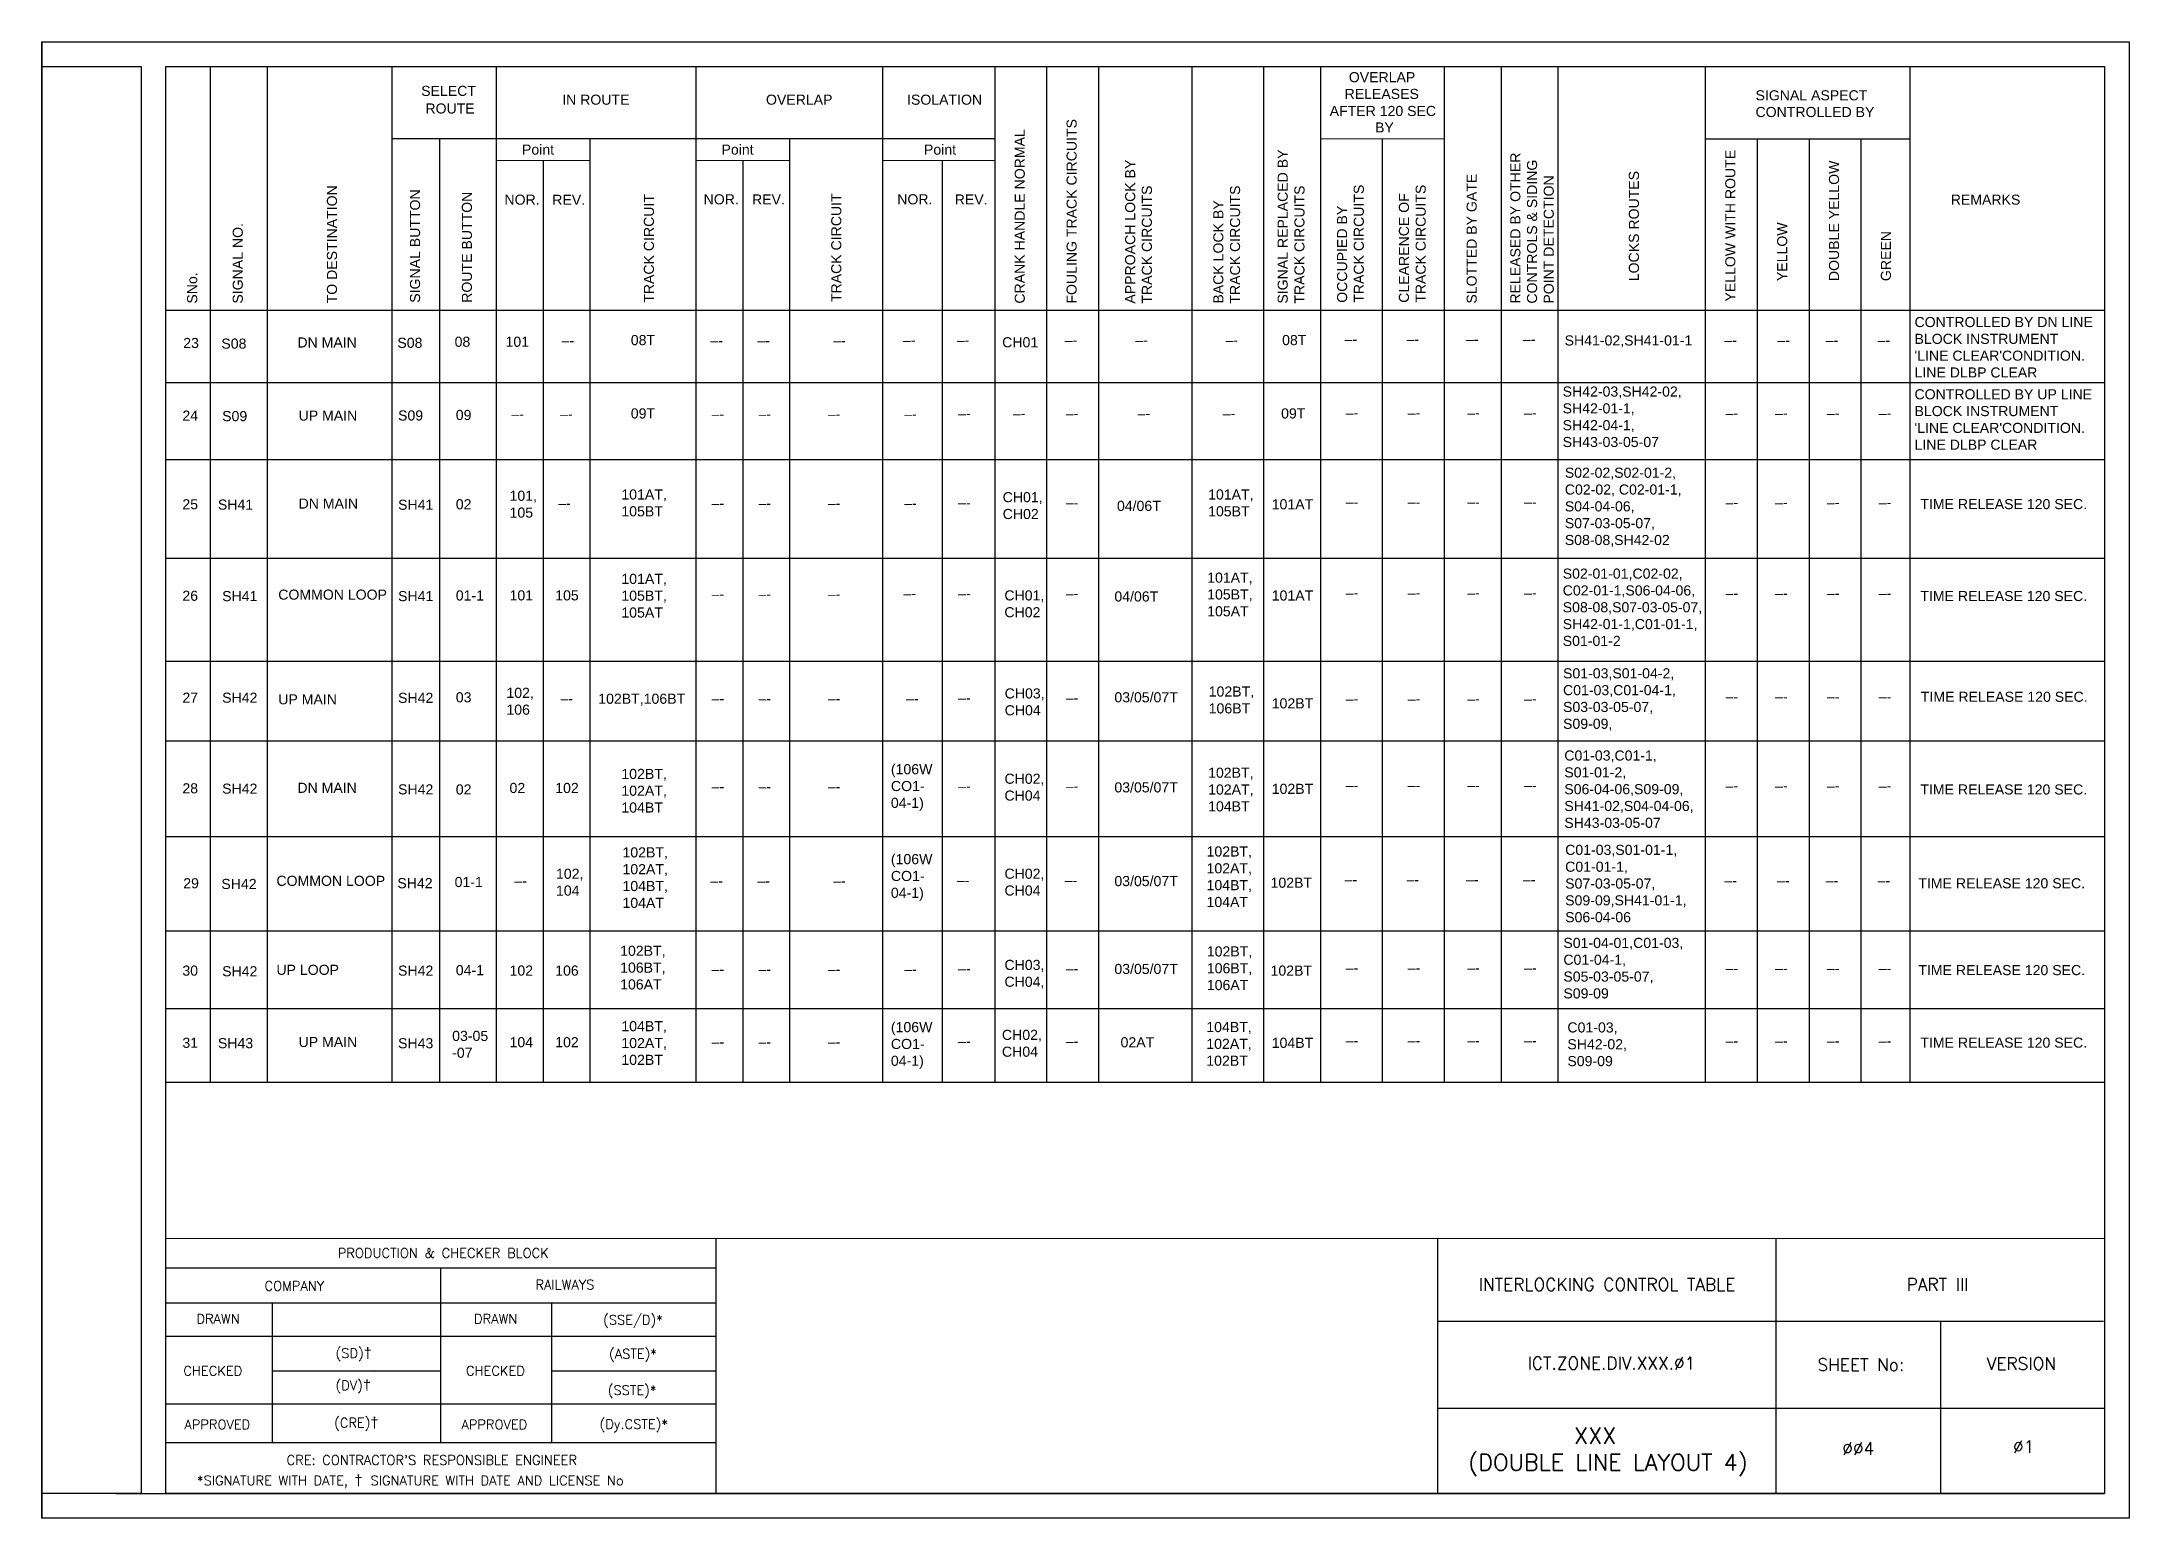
# Model space of a CAD drawing. Header units: inches. Extents: x -19 to 1645, y 43 to 741.
# Drawn here: x 1219.6 to 1639.6, y 42.8 to 339.8 of the extents above; entities that cross this region are included whole.
import ezdxf
from ezdxf.enums import TextEntityAlignment as Align

# ---------------------------------------------------------------- set-up
doc = ezdxf.new("R2010")
doc.units = ezdxf.units.IN
doc.header["$MEASUREMENT"] = 0
for name, color, linetype in [('PDF2_Text', 7, 'Continuous'), ('PDF3_Text', 7, 'Continuous'), ('PDF_Geometry', 7, 'Continuous'), ('PDF_Text', 7, 'Continuous')]:
    doc.layers.add(name, color=color, linetype=linetype)
doc.styles.add('PDF Arial', font='arial.ttf')
doc.styles.add('ROMANS', font='romans.shx', dxfattribs={"height": 2})

msp = doc.modelspace()

# ---------------------------------------------------------------- texts
at = {"style": 'ROMANS'}
for s, height, p in [('PRODUCTION & CHECKER BLOCK', 1.92, (1300.38, 96.2)), ('COMPANY', 1.92, (1270.42, 89.58)), ('RAILWAYS', 1.92, (1324.84, 89.84)), ('(SSE/D)*', 1.92, (1338.54, 82.75)), ('DRAWN', 1.92, (1255.07, 82.96)), ('DRAWN', 1.92, (1310.92, 82.96)), ('(ASTE)*', 1.92, (1338.54, 75.93)), ('CHECKED', 1.92, (1254.01, 72.5)), ('CHECKED', 1.92, (1310.88, 72.5)), ('(SSTE)*', 1.92, (1338.37, 68.6)), ('(Dy.CSTE)*', 1.92, (1338.7, 61.78)), ('APPROVED', 1.92, (1254.91, 61.7)), ('APPROVED', 1.92, (1310.65, 61.7)), ('XXX', 3.3, (1532.16, 59.47)), ("CRE: CONTRACTOR'S RESPONSIBLE ENGINEER", 1.92, (1298.07, 54.55)), ('(DOUBLE LINE LAYOUT 4)', 3.3, (1534.72, 54.08))]:
    msp.add_text(s, height=height, dxfattribs=at).set_placement(p, align=Align.MIDDLE_CENTER)
at = {"lineweight": -2, "style": 'ROMANS'}
for s, p in [('INTERLOCKING CONTROL TABLE', (1534.52, 89.87)), ('PART III', (1601.02, 89.87)), ('ICT.ZONE.DIV.XXX.Ø1', (1535.41, 74.03)), ('SHEET No:', (1585.59, 73.73)), ('VERSION', (1617.89, 73.96)), ('ØØ4 ', (1585.93, 56.87)), ('Ø1', (1618.35, 57.24))]:
    msp.add_text(s, height=2.5, dxfattribs=at).set_placement(p, align=Align.MIDDLE_CENTER)
at = {"char_height": 1.92, "attachment_point": 1, "style": 'ROMANS'}
for s, width, insert in [('(SD){\\fArial|b0|i0|c0|p34;\\H1.08333x;†}', 8.1172, (1278.7, 77.17)), ('(DV){\\fArial|b0|i0|c0|p34;\\H1.08333x;†}', 8.1172, (1278.7, 70.7)), ('(CRE){\\fArial|b0|i0|c0|p34;\\H1.08333x;†}', 8.1172, (1278.41, 63.17)), ('\\pi-5.76,l9.6,t9.6;*SIGNATURE WITH DATE, {\\fArial|b0|i0|c0|p34;\\H1.08333x;†  }SIGNATURE WITH DATE AND LICENSE No', 104.6362, (1246.99, 51.56))]:
    msp.add_mtext_dynamic_manual_height_columns(s, width=width, gutter_width=12.5, heights=[0], dxfattribs=dict(at, insert=insert))
at = {"layer": 'PDF2_Text', "attachment_point": 7, "style": 'PDF Arial'}
for s, insert, char_height in [('23', (1248.06, 278.21), 2.03), ('S08', (1255.73, 278.08), 2.03), ('S08', (1291.14, 278.24), 2.03), ('08', (1302.66, 278.46), 2.03), ('101', (1312.9, 278.46), 2.03), ('–-', (1324.19, 278.72), 2.03), ('08T', (1338.11, 278.79), 2.03), ('–-', (1354.14, 278.72), 2.03), ('–-', (1363.57, 278.72), 2.03), ('–-', (1378.84, 278.72), 2.03), ('–-', (1392.87, 278.83), 2.03), ('–-', (1403.72, 278.83), 2.03), ('CH01', (1412.83, 278.35), 2.03), ('–-', (1425.41, 278.83), 2.03), ('–-', (1439.61, 278.83), 2.03), ('–-', (1457.77, 278.83), 2.03), ('08T', (1469.15, 278.79), 2.03), ('–-', (1481.73, 278.99), 2.03), ('–-', (1494.19, 278.99), 2.03), ('–-', (1506.15, 278.99), 2.03), ('–-', (1517.61, 278.99), 2.03), ('SH41-02,SH41-01-1', (1525.99, 278.37), 2.0298), ('–-', (1558.14, 278.81), 2.03), ('–-', (1568.81, 278.81), 2.03), ('–-', (1578.53, 278.81), 2.03), ('–-', (1588.97, 278.81), 2.03), ('S09', (1255.89, 263.5), 2.03), ('S09', (1291.28, 263.63), 2.03), ('09', (1302.9, 263.73), 2.03), ('–-', (1314.06, 263.95), 2.03), ('–-', (1323.89, 263.95), 2.03), ('09T', (1338.11, 264.04), 2.03), ('–-', (1354.37, 263.95), 2.03), ('–-', (1363.81, 263.95), 2.03), ('–-', (1377.76, 263.95), 2.03), ('–-', (1393.12, 263.95), 2.03), ('–-', (1403.96, 264.07), 2.03), ('–-', (1414.98, 264.07), 2.03), ('–-', (1425.65, 264.07), 2.03), ('–-', (1440.08, 264.07), 2.03), ('–-', (1457.22, 264.07), 2.03), ('09T', (1468.95, 264.04), 2.03), ('–-', (1481.97, 264.21), 2.03), ('–-', (1494.43, 264.21), 2.03), ('–-', (1506.39, 264.21), 2.03), ('–-', (1517.84, 264.21), 2.03), ('–-', (1558.38, 264.13), 2.03), ('–-', (1568.34, 264.13), 2.03), ('–-', (1578.77, 264.13), 2.03), ('–-', (1589.2, 264.13), 2.03), ('02', (1302.9, 245.77), 2.03), ('101,\\P105', (1313.71, 244.09), 2.03), ('101AT,\\P105BT', (1336.21, 244.35), 2.03), ('CH01,\\PCH02', (1412.93, 243.81), 2.03), ('101AT,\\P105BT', (1454.26, 244.35), 2.03), ('101AT', (1467.06, 245.76), 2.03), ('TIME RELEASE 120 SEC.', (1597.56, 245.8), 2.0298), ('SH41', (1255.03, 245.7), 2.03), ('SH41', (1291.28, 245.67), 2.03), ('–-', (1323.5, 246), 2.03), ('–-', (1354.37, 246), 2.03), ('–-', (1363.81, 246), 2.03), ('–-', (1377.76, 246), 2.03), ('–-', (1393.12, 246), 2.03), ('–-', (1403.96, 246.12), 2.03), ('–-', (1425.65, 246.12), 2.03), ('04/06T', (1435.92, 245.44), 2.03), ('–-', (1481.97, 246.26), 2.03), ('–-', (1494.43, 246.26), 2.03), ('–-', (1506.39, 246.26), 2.03), ('–-', (1517.84, 246.26), 2.03), ('–-', (1558.38, 246.17), 2.03), ('–-', (1568.34, 246.17), 2.03), ('–-', (1578.77, 246.17), 2.03), ('–-', (1589.2, 246.17), 2.03), ('101AT,\\P105BT,\\P105AT', (1336.21, 223.99), 2.03), ('101AT,\\P105BT,\\P105AT', (1454.07, 224.24), 2.03), ('SH41', (1255.89, 227.29), 2.03), ('SH41', (1291.28, 227.29), 2.03), ('01-1', (1302.9, 227.42), 2.03), ('101', (1313.71, 227.44), 2.03), ('105', (1322.9, 227.44), 2.03), ('–-', (1354.37, 227.74), 2.03), ('–-', (1363.81, 227.74), 2.03), ('–-', (1377.76, 227.74), 2.03), ('–-', (1392.93, 227.86), 2.03), ('–-', (1403.96, 227.86), 2.03), ('CH01,\\PCH02', (1413.27, 224.05), 2.03), ('–-', (1425.65, 227.86), 2.03), ('04/06T', (1435.4, 227.22), 2.03), ('101AT', (1467.06, 227.41), 2.03), ('–-', (1481.97, 228), 2.03), ('–-', (1494.43, 228), 2.03), ('–-', (1506.39, 228), 2.03), ('–-', (1517.84, 228), 2.03), ('–-', (1558.38, 227.92), 2.03), ('–-', (1568.34, 227.92), 2.03), ('–-', (1578.77, 227.92), 2.03), ('–-', (1589.2, 227.92), 2.03), ('TIME RELEASE 120 SEC.', (1597.56, 227.31), 2.0298), ('102BT,\\P106BT', (1454.38, 204.71), 2.03), ('SH42', (1255.89, 206.86), 2.03), ('SH42', (1291.28, 206.82), 2.03), ('03', (1302.9, 206.94), 2.03), ('102,\\P106', (1313.08, 204.45), 2.03), ('–-', (1323.97, 206.73), 2.03), ('–-', (1354.37, 206.73), 2.03), ('–-', (1363.81, 206.73), 2.03), ('–-', (1377.76, 206.73), 2.03), ('–-', (1393.5, 206.73), 2.03), ('–-', (1403.96, 206.84), 2.03), ('CH03,\\PCH04', (1413.33, 204.33), 2.03), ('–-', (1425.65, 206.84), 2.03), ('03/05/07T', (1435.4, 206.94), 2.03), ('102BT', (1467.06, 205.72), 2.03), ('–-', (1481.97, 206.67), 2.03), ('–-', (1494.43, 206.67), 2.03), ('–-', (1506.39, 206.67), 2.03), ('–-', (1517.84, 206.67), 2.03), ('–-', (1558.38, 207.1), 2.03), ('–-', (1568.34, 207.1), 2.03), ('–-', (1578.77, 207.1), 2.03), ('–-', (1589.2, 207.1), 2.03), ('TIME RELEASE 120 SEC.', (1597.66, 207.04), 2.0298), ('102BT,\\P102AT,\\P104BT', (1336.21, 184.76), 2.03), ('(106W\\PCO1-\\P04-1)', (1390.44, 185.12), 2.03), ('102BT,\\P102AT,\\P104BT', (1454.26, 185), 2.03), ('SH42', (1255.89, 188.56), 2.03), ('SH42', (1291.28, 188.42), 2.03), ('02', (1302.9, 188.4), 2.03), ('02', (1313.71, 188.7), 2.03), ('102', (1322.9, 188.7), 2.03), ('–-', (1354.37, 189.01), 2.03), ('–-', (1363.81, 189.01), 2.03), ('–-', (1377.76, 189.01), 2.03), ('–-', (1403.96, 189.12), 2.03), ('CH02,\\PCH04', (1413.29, 187.17), 2.03), ('–-', (1425.65, 189.12), 2.03), ('03/05/07T', (1435.4, 188.82), 2.03), ('102BT', (1467.06, 188.52), 2.03), ('–-', (1481.97, 189.27), 2.03), ('–-', (1494.43, 189.27), 2.03), ('–-', (1506.39, 189.27), 2.03), ('–-', (1517.84, 189.27), 2.03), ('–-', (1558.38, 189.18), 2.03), ('–-', (1568.34, 189.18), 2.03), ('–-', (1578.77, 189.18), 2.03), ('–-', (1589.2, 189.18), 2.03), ('TIME RELEASE 120 SEC.', (1597.56, 188.4), 2.0298), ('102BT,\\P102AT,\\P104BT,\\P104AT', (1336.43, 165.59), 2.03), ('(106W\\PCO1-\\P04-1)', (1390.44, 167.03), 2.03), ('C01-03,S01-01-1,\\PC01-01-1,\\PS07-03-05-07,\\PS09-09,SH41-01-1,\\PS06-04-06', (1526.1, 162.71), 2.0298), ('102,\\P104', (1323.06, 168.06), 2.03), ('CH02,\\PCH04', (1413.29, 168.07), 2.03), ('29', (1248.06, 169.53), 2.03), ('SH42', (1255.73, 169.39), 2.03), ('SH42', (1291.14, 169.55), 2.03), ('01-1', (1302.66, 169.78), 2.03), ('–-', (1314.67, 170.03), 2.03), ('–-', (1354.14, 170.03), 2.03), ('–-', (1363.57, 170.03), 2.03), ('–-', (1378.84, 170.03), 2.03), ('–-', (1403.72, 170.15), 2.03), ('–-', (1425.41, 170.15), 2.03), ('03/05/07T', (1435.4, 169.97), 2.03), ('102BT', (1466.82, 169.64), 2.03), ('–-', (1481.73, 170.31), 2.03), ('–-', (1494.19, 170.31), 2.03), ('–-', (1506.15, 170.31), 2.03), ('–-', (1517.61, 170.31), 2.03), ('–-', (1558.14, 170.12), 2.03), ('–-', (1568.75, 170.12), 2.03), ('–-', (1578.53, 170.12), 2.03), ('–-', (1588.97, 170.12), 2.03), ('TIME RELEASE 120 SEC.', (1597.15, 169.53), 2.0298), ('102BT,\\P106BT,\\P106AT', (1335.96, 149.18), 2.03), ('SH42', (1255.89, 151.83), 2.03), ('SH42', (1291.28, 151.96), 2.03), ('04-1', (1302.9, 152.05), 2.03), ('102', (1313.71, 151.97), 2.03), ('106', (1322.9, 151.97), 2.03), ('–-', (1354.37, 152.28), 2.03), ('–-', (1363.81, 152.28), 2.03), ('–-', (1377.76, 152.28), 2.03), ('–-', (1393.12, 152.28), 2.03), ('–-', (1403.96, 152.4), 2.03), ('CH03,\\PCH04,', (1413.29, 149.37), 2.03), ('–-', (1425.65, 152.4), 2.03), ('03/05/07T', (1435.4, 152.29), 2.03), ('102BT', (1466.82, 151.96), 2.03), ('–-', (1481.97, 152.54), 2.03), ('–-', (1494.43, 152.54), 2.03), ('–-', (1506.39, 152.54), 2.03), ('–-', (1517.84, 152.54), 2.03), ('–-', (1558.38, 152.46), 2.03), ('–-', (1568.34, 152.46), 2.03), ('–-', (1578.77, 152.46), 2.03), ('–-', (1589.2, 152.46), 2.03), ('TIME RELEASE 120 SEC.', (1597.15, 152.06), 2.0298), ('104BT,\\P102AT,\\P102BT', (1336.21, 134.01), 2.03), ('SH43', (1255.03, 137.37), 2.03), ('SH43', (1291.28, 137.35), 2.03), ('03-05\\P-07', (1302.17, 135.44), 2.03), ('104', (1313.71, 137.56), 2.03), ('102', (1322.9, 137.56), 2.03), ('(106W\\PCO1-\\P04-1)', (1390.44, 133.24), 2.03), ('–-', (1403.96, 137.79), 2.03), ('CH02,\\PCH04', (1412.78, 135.65), 2.03), ('–-', (1425.65, 137.79), 2.03), ('02AT', (1436.65, 137.54), 2.03), ('104BT,\\P102AT,\\P102BT', (1453.9, 133.84), 2.03), ('104BT', (1467.06, 137.43), 2.03), ('–-', (1481.97, 137.93), 2.03), ('–-', (1494.43, 137.93), 2.03), ('–-', (1506.39, 137.93), 2.03), ('–-', (1517.84, 137.93), 2.03), ('–-', (1558.38, 137.85), 2.03), ('–-', (1568.34, 137.85), 2.03), ('–-', (1578.77, 137.85), 2.03), ('–-', (1589.2, 137.85), 2.03), ('TIME RELEASE 120 SEC.', (1597.56, 137.47), 2.0298), ('–-', (1354.37, 137.67), 2.03), ('–-', (1363.81, 137.67), 2.03), ('–-', (1377.76, 137.67), 2.03)]:
    msp.add_mtext(s, dxfattribs=dict(at, insert=insert, char_height=char_height))
at = {"layer": 'PDF2_Text', "width": 8.5815, "attachment_point": 7, "style": 'PDF Arial'}
for s, insert, char_height in [('102BT,106BT', (1331.56, 206.3), 2.0298), ('102BT,\\P102AT,\\P104BT,\\P104AT', (1453.95, 165.77), 2.03), ('102BT,\\P106BT,\\P106AT', (1454, 149.05), 2.03)]:
    msp.add_mtext(s, dxfattribs=dict(at, insert=insert, char_height=char_height))
at = {"layer": 'PDF3_Text', "char_height": 2.0298, "attachment_point": 7, "style": 'PDF Arial'}
for s, insert, width in [('SH42-03,SH42-02,\\PSH42-01-1,\\PSH42-04-1,\\PSH43-03-05-07', (1525.59, 258.29), 27.5657), ('S01-03,S01-04-2,\\PC01-03,C01-04-1,\\PS03-03-05-07,\\PS09-09,', (1525.67, 201.26), 28.1514), ('S01-04-01,C01-03,\\PC01-04-1,\\PS05-03-05-07,\\PS09-09', (1525.74, 147.38), 27.5657)]:
    msp.add_mtext(s, dxfattribs=dict(at, insert=insert, width=width))
at = {"layer": 'PDF3_Text', "attachment_point": 7, "style": 'PDF Arial'}
for s, insert, char_height in [('S02-02,S02-01-2,\\PC02-02, C02-01-1, \\PS04-04-06,\\PS07-03-05-07,\\PS08-08,SH42-02', (1526.03, 238.23), 2.0298), ('S02-01-01,C02-02,\\PC02-01-1,S06-04-06,\\PS08-08,S07-03-05-07,\\PSH42-01-1,C01-01-1,\\PS01-01-2', (1525.61, 218.28), 2.0298), ('C01-03,C01-1,\\PS01-01-2,\\PS06-04-06,S09-09,\\PSH41-02,S04-04-06,\\PSH43-03-05-07', (1525.93, 181.69), 2.0298), ('C01-03,\\PSH42-02,\\PS09-09', (1526.55, 133.76), 2.03)]:
    msp.add_mtext(s, dxfattribs=dict(at, insert=insert, char_height=char_height))
at = {"layer": 'PDF_Text', "attachment_point": 7, "style": 'PDF Arial'}
for s, insert, char_height in [('OVERLAP', (1482.57, 331.68), 2.027), ('SELECT', (1295.94, 328.92), 2.027), ('IN ROUTE', (1324.31, 327.15), 2.027), ('OVERLAP', (1365.31, 327.15), 2.027), ('ISOLATION', (1393.69, 327.15), 2.027), ('RELEASES', (1481.72, 328.31), 2.027), ('SIGNAL ASPECT', (1564.4, 328.03), 2.0273), ('ROUTE', (1296.79, 325.38), 2.027), ('AFTER 120 SEC', (1478.72, 324.88), 2.0273), ('BY', (1487.85, 321.59), 2.027), ('CONTROLLED BY', (1564.4, 324.67), 2.0273), ('Point', (1316.21, 317.12), 2.027), ('Point', (1356.36, 317.12), 2.027), ('Point', (1397.09, 317.12), 2.027), ('NOR.', (1312.69, 307.04), 2.027), ('REV.', (1322.31, 307.04), 2.027), ('NOR.', (1352.76, 307.11), 2.027), ('REV.', (1362.5, 307.11), 2.027), ('NOR.', (1391.72, 307.11), 2.027), ('REV.', (1403.28, 307.11), 2.027), ('REMARKS', (1603.68, 307.04), 2.027), ("CONTROLLED BY DN LINE\\PBLOCK INSTRUMENT \\P'LINE CLEAR'CONDITION. \\PLINE DLBP CLEAR", (1596.39, 272.28), 2.0273), ('DN MAIN', (1271.03, 278.34), 2.027), ("CONTROLLED BY UP LINE\\PBLOCK INSTRUMENT \\P'LINE CLEAR'CONDITION. \\PLINE DLBP CLEAR", (1596.39, 257.75), 2.0273), ('24', (1247.89, 263.63), 2.027), ('UP MAIN', (1271.27, 263.61), 2.027), ('25', (1247.89, 245.77), 2.027), ('DN MAIN', (1271.27, 245.94), 2.027), ('26', (1247.89, 227.36), 2.027), ('COMMON LOOP', (1267.18, 227.59), 2.0273), ('27', (1247.89, 206.9), 2.027), ('UP MAIN', (1267.18, 206.53), 2.027), ('28', (1247.89, 188.63), 2.027), ('DN MAIN', (1271.03, 188.76), 2.027), ('COMMON LOOP', (1266.81, 170.02), 2.0273), ('30', (1247.89, 151.96), 2.027), ('UP LOOP', (1266.81, 152.12), 2.027), ('31', (1247.89, 137.44), 2.027), ('UP MAIN', (1271.27, 137.61), 2.027)]:
    msp.add_mtext(s, dxfattribs=dict(at, insert=insert, char_height=char_height))
at = {"layer": 'PDF_Text', "attachment_point": 7, "rotation": 90, "style": 'PDF Arial'}
for s, insert, char_height in [('FOULING TRACK CIRCUITS', (1427.84, 287.17), 2.0273), ('CRANK HANDLE NORMAL', (1417.41, 287.17), 2.0273), ('APPROACH LOCK BY', (1439.62, 287.17), 2.0273), ('SIGNAL REPLACED BY', (1470.31, 287.17), 2.0273), ('RELEASED BY OTHER', (1517.12, 287.17), 2.0273), ('CONTROLS & SIDING', (1520.48, 287.17), 2.0273), ('YELLOW WITH ROUTE', (1560.37, 287.58), 2.0273), ('DOUBLE YELLOW', (1581.23, 291.7), 2.0273), ('TRACK CIRCUITS', (1485.62, 287.34), 2.0273), ('TRACK CIRCUITS', (1498.07, 287.34), 2.0273), ('SLOTTED BY GATE', (1508.33, 287.17), 2.0273), ('POINT DETECTION', (1523.84, 287.17), 2.0273), ('LOCKS ROUTES', (1540.97, 291.67), 2.0273), ('TO DESTINATION', (1279.02, 287.22), 2.0273), ('SIGNAL BUTTON', (1295.74, 287.34), 2.0273), ('ROUTE BUTTON', (1306.17, 287.34), 2.0273), ('TRACK CIRCUIT', (1342.79, 287.34), 2.0273), ('TRACK CIRCUIT', (1380.49, 287.48), 2.0273), ('TRACK CIRCUITS', (1442.98, 287.17), 2.0273), ('BACK LOCK BY', (1457.36, 287.17), 2.0273), ('TRACK CIRCUITS', (1460.72, 287.17), 2.0273), ('TRACK CIRCUITS', (1473.68, 287.17), 2.0273), ('OCCUPIED BY', (1482.26, 287.34), 2.0273), ('CLEARENCE OF', (1494.7, 287.34), 2.0273), ('SIGNAL NO.', (1260.07, 287.17), 2.027), ('YELLOW', (1570.8, 291.7), 2.027), ('GREEN', (1591.67, 291.7), 2.027), ('SNo.', (1250.9, 287.17), 2.027)]:
    msp.add_mtext(s, dxfattribs=dict(at, insert=insert, char_height=char_height))

# ---------------------------------------------------------------- blocks, each defined once
blk = doc.blocks.new('A$C1B685902')
at = {"color": 7}
blk.add_line((0, 297), (0, 0), dxfattribs=at)
for points in [[(0, 297), (420, 297), (420, 0), (0, 0)], [(25, 292), (415, 292), (415, 5), (25, 5)]]:
    blk.add_lwpolyline(points, close=True, dxfattribs=at)
blk.add_lwpolyline([(0, 292), (20, 292), (20, 5), (0, 5)], dxfattribs=at)

# ---------------------------------------------------------------- linework, layer by layer
for p, q in [((1253.49, 334.84), (1253.49, 130.5)), ((1264.94, 334.84), (1264.94, 130.5)), ((1290.03, 334.84), (1290.03, 130.5)), ((1311.04, 334.84), (1311.04, 130.5)), ((1351.19, 334.84), (1351.19, 130.5)), ((1388.76, 334.84), (1388.76, 130.5)), ((1411.34, 334.84), (1411.34, 130.5)), ((1421.77, 334.84), (1421.77, 130.5)), ((1432.2, 334.84), (1432.2, 130.5)), ((1450.96, 334.84), (1450.96, 130.5)), ((1465.42, 334.84), (1465.42, 130.5)), ((1476.86, 334.84), (1476.86, 130.5)), ((1501.76, 334.84), (1501.76, 130.5)), ((1513.2, 334.84), (1513.2, 130.5)), ((1524.64, 334.84), (1524.64, 130.5)), ((1554.29, 334.84), (1554.29, 130.5)), ((1595.47, 334.84), (1595.47, 130.5)), ((1411.34, 320.3), (1290.24, 320.33)), ((1299.6, 320.4), (1299.6, 130.5)), ((1329.89, 320.33), (1329.89, 130.5)), ((1370.04, 320.4), (1370.04, 130.5)), ((1501.76, 320.28), (1476.86, 320.29)), ((1489.31, 320.4), (1489.31, 130.5)), ((1595.47, 320.26), (1554.29, 320.27)), ((1564.73, 320.26), (1564.73, 130.5)), ((1575.16, 320.26), (1575.16, 130.5)), ((1585.59, 320.26), (1585.59, 130.5)), ((1320.46, 316.05), (1320.46, 130.5)), ((1360.68, 315.98), (1360.68, 130.5)), ((1400.76, 315.98), (1400.76, 130.5)), ((1634.59, 285.76), (1244.59, 285.76)), ((1634.59, 271.22), (1244.59, 271.22)), ((1634.59, 255.72), (1244.59, 255.72)), ((1634.59, 235.92), (1244.59, 235.92)), ((1634.59, 215.17), (1244.59, 215.17)), ((1634.59, 199.14), (1244.59, 199.14)), ((1634.59, 179.93), (1244.59, 179.93)), ((1634.59, 160.91), (1244.59, 160.91)), ((1634.59, 145.32), (1244.59, 145.32)), ((1634.59, 130.5), (1244.59, 130.5)), ((1244.61, 99.11), (1634.59, 99.19)), ((1355.2, 99.19), (1355.2, 47.85)), ((1277.85, 93.14), (1244.6, 93.14)), ((1355.2, 93.13), (1277.85, 93.14)), ((1299.81, 93.14), (1299.81, 58.04)), ((1277.85, 86.1), (1244.6, 86.1)), ((1266.04, 58.04), (1266.04, 86.1)), ((1355.2, 86.09), (1277.85, 86.1)), ((1322.25, 58.04), (1322.25, 86.09)), ((1601.63, 82.47), (1601.63, 47.85)), ((1277.85, 79.43), (1244.6, 79.43)), ((1355.2, 79.42), (1277.85, 79.43)), ((1299.81, 72.45), (1266.04, 72.45)), ((1286.5, 72.3), (1286.5, 72.3)), ((1355.2, 72.45), (1322.25, 72.45)), ((1277.85, 65.78), (1244.6, 65.79)), ((1355.2, 65.78), (1277.85, 65.78)), ((1277.85, 58.04), (1244.6, 58.04)), ((1355.2, 58.04), (1277.84, 58.04))]:
    msp.add_line(p, q)
at = {"lineweight": -2}
for p, q in [((1500.45, 47.85), (1500.45, 99.19)), ((1500.45, 82.47), (1634.41, 82.47)), ((1500.45, 65.02), (1634.59, 65.02))]:
    msp.add_line(p, q, dxfattribs=at)
at = {"linetype": 'Continuous', "lineweight": -2}
for p, q in [((1568.53, 47.85), (1568.53, 99.19)), ((1234.59, 47.85), (1516.59, 47.85)), ((1234.59, 47.85), (1634.59, 47.85))]:
    msp.add_line(p, q, dxfattribs=at)
at = {"layer": 'PDF_Geometry', "lineweight": 15}
for points in [[(1264.94, 220.53), (1264.94, 334.91)], [(1290.03, 220.53), (1290.03, 334.91)], [(1501.76, 320.4), (1501.76, 334.84)], [(1513.2, 320.4), (1513.2, 334.84)], [(1524.64, 320.4), (1524.64, 334.84)], [(1290.24, 320.33), (1311.11, 320.33)], [(1311.11, 320.33), (1411.41, 320.33)], [(1476.93, 320.33), (1501.83, 320.33)], [(1501.76, 316.05), (1501.76, 320.4)], [(1513.2, 316.05), (1513.2, 320.4)], [(1524.64, 316.05), (1524.64, 320.4)], [(1311.11, 315.98), (1329.96, 315.98)], [(1320.46, 285.83), (1320.46, 316.05)], [(1351.26, 315.98), (1370.11, 315.98)], [(1388.76, 315.98), (1411.41, 315.98)], [(1501.76, 285.83), (1501.76, 316.05)], [(1513.2, 285.83), (1513.2, 316.05)], [(1524.64, 285.83), (1524.64, 316.05)], [(1411.34, 220.53), (1411.34, 285.76)], [(1421.77, 220.53), (1421.77, 285.76)]]:
    msp.add_lwpolyline(points, dxfattribs=at)

# ---------------------------------------------------------------- block references
msp.add_blockref('A$C1B685902', (1219.59, 42.85))

msp.set_redraw_order([(e.dxf.handle, doc.entitydb.next_handle()) for e in msp.query("TEXT MTEXT ATTDEF DIMENSION ARC_DIMENSION")])  # texts and dimensions are drawn at this point

doc.saveas('drawing.dxf')
